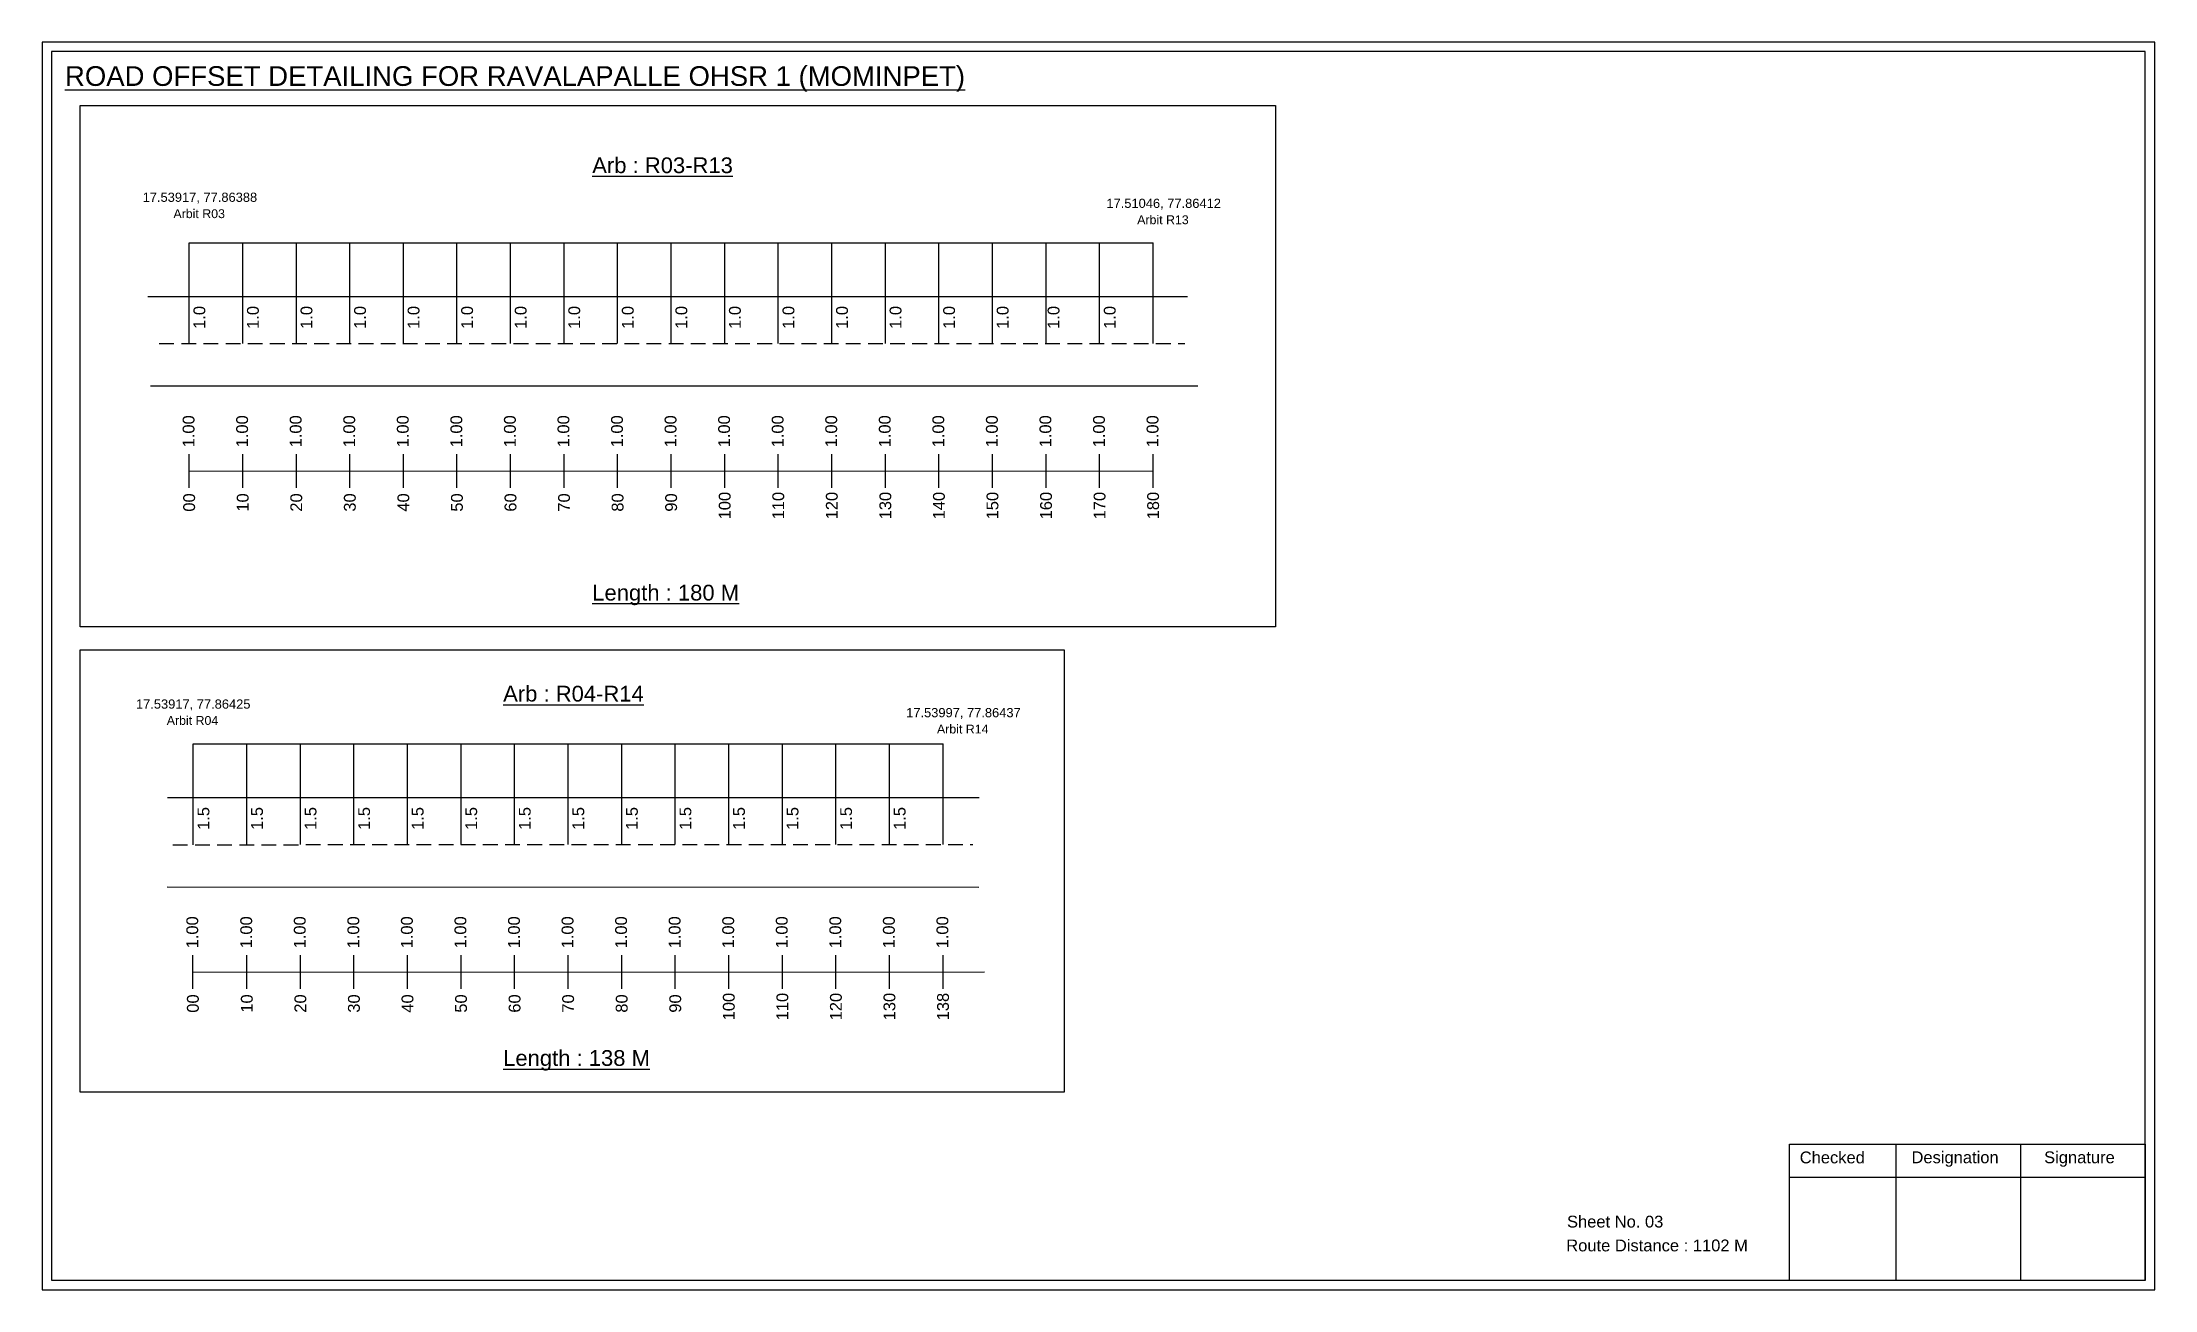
# Model space of a CAD drawing. Header units: inches. Extents: x 740 to 2793, y 71 to 1323.
# Drawn here: x 2257 to 2793, y 109 to 425 of the extents above; entities that cross this region are included whole.
import ezdxf

# ---------------------------------------------------------------- set-up
doc = ezdxf.new("R2010")
doc.units = ezdxf.units.IN
doc.header["$MEASUREMENT"] = 0
doc.linetypes.add('DASHED2', pattern=[0.375, 0.25, -0.125])
doc.layers.add('PDF_Geometry', color=7, linetype='Continuous')
doc.layers.add('PDF_Text', color=5, linetype='Continuous')
doc.styles.add('PDF Arial', font='arial.ttf')
doc.styles.get("Standard").update_dxf_attribs({"font": 'arial.ttf'})

msp = doc.modelspace()

# ---------------------------------------------------------------- texts
at = {"color": 242, "true_color": 0xcd2027}
for s, height, p in [('%%UROAD OFFSET DETAILING FOR RAVALAPALLE OHSR 1 (MOMINPET)', 5, (2262.8, 414.35)), ('%%UArb : R03-R13', 4, (2396.7, 392.2)), ('%%ULength : 180 M', 4, (2396.7, 283.7)), ('%%UArb : R04-R14', 4, (2374.07, 258.05)), ('%%ULength : 138 M', 4, (2374.07, 165.55))]:
    msp.add_text(s, height=height, dxfattribs=at).set_placement(p)
at = {"color": 5}
for s, height, p in [('17.53917, 77.86388', 2.34, (2282.52, 384.91)), ('Arbit R03', 2.246, (2290.34, 380.78)), ('17.51046, 77.86412', 2.34, (2527.27, 383.37)), ('Arbit R13', 2.246, (2535.09, 379.24)), ('17.53917, 77.86425', 2.34, (2280.82, 256.24)), ('Arbit R04', 2.246, (2288.64, 252.12)), ('17.53997, 77.86437', 2.34, (2476.42, 254.06)), ('Arbit R14', 2.246, (2484.24, 249.94))]:
    msp.add_text(s, height=height, dxfattribs=at).set_placement(p)
for s, p in [('1.0', (2298.42, 352.65)), ('1.0', (2312.02, 352.65)), ('1.0', (2325.62, 352.65)), ('1.0', (2339.22, 352.65)), ('1.0', (2352.82, 352.65)), ('1.0', (2366.42, 352.65)), ('1.0', (2380.02, 352.65)), ('1.0', (2393.62, 352.65)), ('1.0', (2407.22, 352.65)), ('1.0', (2420.82, 352.65)), ('1.0', (2434.42, 352.65)), ('1.0', (2448.02, 352.65)), ('1.0', (2461.62, 352.65)), ('1.0', (2475.22, 352.65)), ('1.0', (2488.82, 352.65)), ('1.0', (2502.42, 352.65)), ('1.0', (2515.34, 352.65)), ('1.0', (2529.62, 352.65)), ('1.5', (2299.46, 225.45)), ('1.5', (2313.06, 225.45)), ('1.5', (2326.66, 225.45)), ('1.5', (2340.26, 225.45)), ('1.5', (2353.86, 225.45)), ('1.5', (2367.46, 225.45)), ('1.5', (2381.06, 225.45)), ('1.5', (2394.66, 225.45)), ('1.5', (2408.26, 225.45)), ('1.5', (2421.86, 225.45)), ('1.5', (2435.46, 225.45)), ('1.5', (2449.06, 225.45)), ('1.5', (2462.66, 225.45)), ('1.5', (2476.26, 225.45))]:
    msp.add_text(s, height=3, rotation=90).set_placement(p)
at = {"color": 217, "true_color": 0x93278f}
for s, p in [('1.00', (2295.68, 322.57)), ('1.00', (2309.28, 322.57)), ('1.00', (2322.88, 322.57)), ('1.00', (2336.48, 322.57)), ('1.00', (2350.08, 322.57)), ('1.00', (2363.68, 322.57)), ('1.00', (2377.28, 322.57)), ('1.00', (2390.88, 322.57)), ('1.00', (2404.48, 322.57)), ('1.00', (2418.08, 322.57)), ('1.00', (2431.68, 322.57)), ('1.00', (2445.28, 322.57)), ('1.00', (2458.88, 322.57)), ('1.00', (2472.48, 322.57)), ('1.00', (2486.08, 322.57)), ('1.00', (2499.68, 322.57)), ('1.00', (2513.28, 322.57)), ('1.00', (2526.88, 322.57)), ('1.00', (2540.48, 322.57)), ('00', (2295.83, 306.25)), ('10', (2309.43, 306.25)), ('20', (2323.03, 306.25)), ('30', (2336.63, 306.25)), ('40', (2350.23, 306.25)), ('50', (2363.83, 306.25)), ('60', (2377.43, 306.25)), ('70', (2391.03, 306.25)), ('80', (2404.63, 306.25)), ('90', (2418.23, 306.25)), ('100', (2431.83, 304.29)), ('110', (2445.43, 304.29)), ('120', (2459.03, 304.29)), ('130', (2472.63, 304.29)), ('140', (2486.23, 304.29)), ('150', (2499.83, 304.29)), ('160', (2513.43, 304.29)), ('170', (2527.03, 304.29)), ('180', (2540.63, 304.29)), ('1.00', (2296.62, 195.37)), ('1.00', (2310.32, 195.37)), ('1.00', (2323.92, 195.37)), ('1.00', (2337.52, 195.37)), ('1.00', (2351.12, 195.37)), ('1.00', (2364.72, 195.37)), ('1.00', (2378.32, 195.37)), ('1.00', (2391.92, 195.37)), ('1.00', (2405.52, 195.37)), ('1.00', (2419.12, 195.37)), ('1.00', (2432.72, 195.37)), ('1.00', (2446.32, 195.37)), ('1.00', (2459.92, 195.37)), ('1.00', (2473.52, 195.37)), ('1.00', (2487.12, 195.37)), ('00', (2296.77, 179.05)), ('10', (2310.47, 179.05)), ('20', (2324.07, 179.05)), ('30', (2337.67, 179.05)), ('40', (2351.27, 179.05)), ('50', (2364.87, 179.05)), ('60', (2378.47, 179.05)), ('70', (2392.07, 179.05)), ('80', (2405.67, 179.05)), ('90', (2419.27, 179.05)), ('100', (2432.87, 177.1)), ('110', (2446.47, 177.1)), ('120', (2460.07, 177.1)), ('130', (2473.67, 177.1)), ('138', (2487.27, 177.1))]:
    msp.add_text(s, height=3, rotation=90, dxfattribs=at).set_placement(p)
for s, p in [('Sheet No. 03', (2644.24, 124.51)), ('Route Distance : 1102 M', (2644.05, 118.46))]:
    msp.add_text(s, height=3).set_placement(p)
at = {"layer": 'PDF_Text', "color": 7, "attachment_point": 7, "style": 'PDF Arial'}
for s, insert, char_height in [('Checked', (2703.34, 140.76), 3.001), ('Designation', (2731.72, 139.93), 3.0006), ('Signature', (2765.4, 139.93), 3.001)]:
    msp.add_mtext(s, dxfattribs=dict(at, insert=insert, char_height=char_height))

# ---------------------------------------------------------------- linework, layer by layer
for p, q in [((2294.35, 348.97), (2294.35, 374.51)), ((2307.95, 348.97), (2307.95, 374.51)), ((2321.55, 348.97), (2321.55, 374.51)), ((2335.15, 348.97), (2335.15, 374.51)), ((2348.75, 348.97), (2348.75, 374.51)), ((2362.35, 348.97), (2362.35, 374.51)), ((2375.95, 348.97), (2375.95, 374.51)), ((2389.55, 348.97), (2389.55, 374.51)), ((2403.15, 348.97), (2403.15, 374.51)), ((2416.75, 348.97), (2416.75, 374.51)), ((2430.35, 348.97), (2430.35, 374.51)), ((2443.95, 348.97), (2443.95, 374.51)), ((2457.55, 348.97), (2457.55, 374.51)), ((2471.15, 348.97), (2471.15, 374.51)), ((2484.75, 348.97), (2484.75, 374.51)), ((2498.35, 348.97), (2498.35, 374.51)), ((2511.95, 348.97), (2511.95, 374.51)), ((2525.55, 348.97), (2525.55, 374.51)), ((2539.15, 348.97), (2539.15, 374.51)), ((2283.85, 360.86), (2547.89, 360.86)), ((2284.53, 338.17), (2550.51, 338.17)), ((2295.39, 221.7), (2295.39, 247.31)), ((2308.99, 221.77), (2308.99, 247.31)), ((2322.59, 221.77), (2322.59, 247.31)), ((2336.19, 221.77), (2336.19, 247.31)), ((2349.79, 221.77), (2349.79, 247.31)), ((2363.39, 221.77), (2363.39, 247.31)), ((2376.99, 221.77), (2376.99, 247.31)), ((2390.59, 221.77), (2390.59, 247.31)), ((2404.19, 221.77), (2404.19, 247.31)), ((2417.79, 221.77), (2417.79, 247.31)), ((2431.39, 221.77), (2431.39, 247.31)), ((2444.99, 221.77), (2444.99, 247.31)), ((2458.59, 221.77), (2458.59, 247.31)), ((2472.19, 221.77), (2472.19, 247.31)), ((2485.79, 221.77), (2485.79, 247.31)), ((2288.85, 233.65), (2494.95, 233.66)), ((2288.75, 211.04), (2494.91, 210.94))]:
    msp.add_line(p, q)
at = {"color": 5}
for p, q in [((2294.35, 374.51), (2539.15, 374.51)), ((2295.39, 247.31), (2485.79, 247.31))]:
    msp.add_line(p, q, dxfattribs=at)
at = {"linetype": 'DASHED2', "ltscale": 15}
for p, q in [((2286.73, 348.97), (2547.16, 348.97)), ((2290.2, 221.7), (2493.38, 221.77))]:
    msp.add_line(p, q, dxfattribs=at)
at = {"color": 217, "true_color": 0x93278f}
for p, q in [((2294.35, 312.27), (2294.35, 320.83)), ((2294.35, 316.54), (2539.15, 316.59)), ((2307.95, 312.27), (2307.95, 320.83)), ((2321.55, 312.27), (2321.55, 320.83)), ((2335.15, 312.27), (2335.15, 320.83)), ((2348.75, 312.27), (2348.75, 320.83)), ((2362.35, 312.27), (2362.35, 320.83)), ((2375.95, 312.27), (2375.95, 320.83)), ((2389.55, 312.27), (2389.55, 320.83)), ((2403.15, 312.27), (2403.15, 320.83)), ((2416.75, 312.27), (2416.75, 320.83)), ((2430.35, 312.27), (2430.35, 320.83)), ((2443.95, 312.27), (2443.95, 320.83)), ((2457.55, 312.27), (2457.55, 320.83)), ((2471.15, 312.27), (2471.15, 320.83)), ((2484.75, 312.27), (2484.75, 320.83)), ((2498.35, 312.27), (2498.35, 320.83)), ((2511.95, 312.27), (2511.95, 320.83)), ((2525.55, 312.27), (2525.55, 320.83)), ((2539.15, 312.27), (2539.15, 320.83)), ((2295.29, 185.08), (2295.29, 193.63)), ((2308.99, 185.08), (2308.99, 193.63)), ((2322.59, 185.08), (2322.59, 193.63)), ((2336.19, 185.08), (2336.19, 193.63)), ((2349.79, 185.08), (2349.79, 193.63)), ((2363.39, 185.08), (2363.39, 193.63)), ((2376.99, 185.08), (2376.99, 193.63)), ((2390.59, 185.08), (2390.59, 193.63)), ((2404.19, 185.08), (2404.19, 193.63)), ((2417.79, 185.08), (2417.79, 193.63)), ((2431.39, 185.08), (2431.39, 193.63)), ((2444.99, 185.08), (2444.99, 193.63)), ((2458.59, 185.08), (2458.59, 193.63)), ((2472.19, 185.08), (2472.19, 193.63)), ((2485.79, 185.08), (2485.79, 193.63)), ((2295.29, 189.34), (2496.35, 189.39))]:
    msp.add_line(p, q, dxfattribs=at)
for points in [[(2266.66, 409.35), (2570.18, 409.35), (2570.18, 276.98), (2266.66, 276.98)], [(2266.66, 271.2), (2516.51, 271.2), (2516.51, 158.84), (2266.66, 158.84)]]:
    msp.add_lwpolyline(points, close=True)
at = {"layer": 'PDF_Geometry'}
for points in [[(2257.02, 425.43), (2257.02, 108.72), (2793.5, 108.72), (2793.5, 425.43)], [(2259.35, 423.1), (2259.35, 111.13), (2791.08, 111.13), (2791.08, 423.1)]]:
    msp.add_lwpolyline(points, close=True, dxfattribs=at)
at = {"layer": 'PDF_Geometry', "color": 242, "true_color": 0xcc1f26}
msp.add_lwpolyline([(2791.08, 111.04), (2700.74, 111.04), (2700.74, 145.65), (2791.08, 145.65)], close=True, dxfattribs=at)
for points in [[(2727.72, 145.65), (2727.72, 111.04)], [(2759.44, 145.65), (2759.44, 111.04)], [(2700.74, 137.28), (2791.08, 137.28)]]:
    msp.add_lwpolyline(points, dxfattribs=at)

msp.set_redraw_order([(e.dxf.handle, doc.entitydb.next_handle()) for e in msp.query("TEXT MTEXT ATTDEF DIMENSION ARC_DIMENSION")])  # texts and dimensions are drawn at this point

doc.saveas('drawing.dxf')
